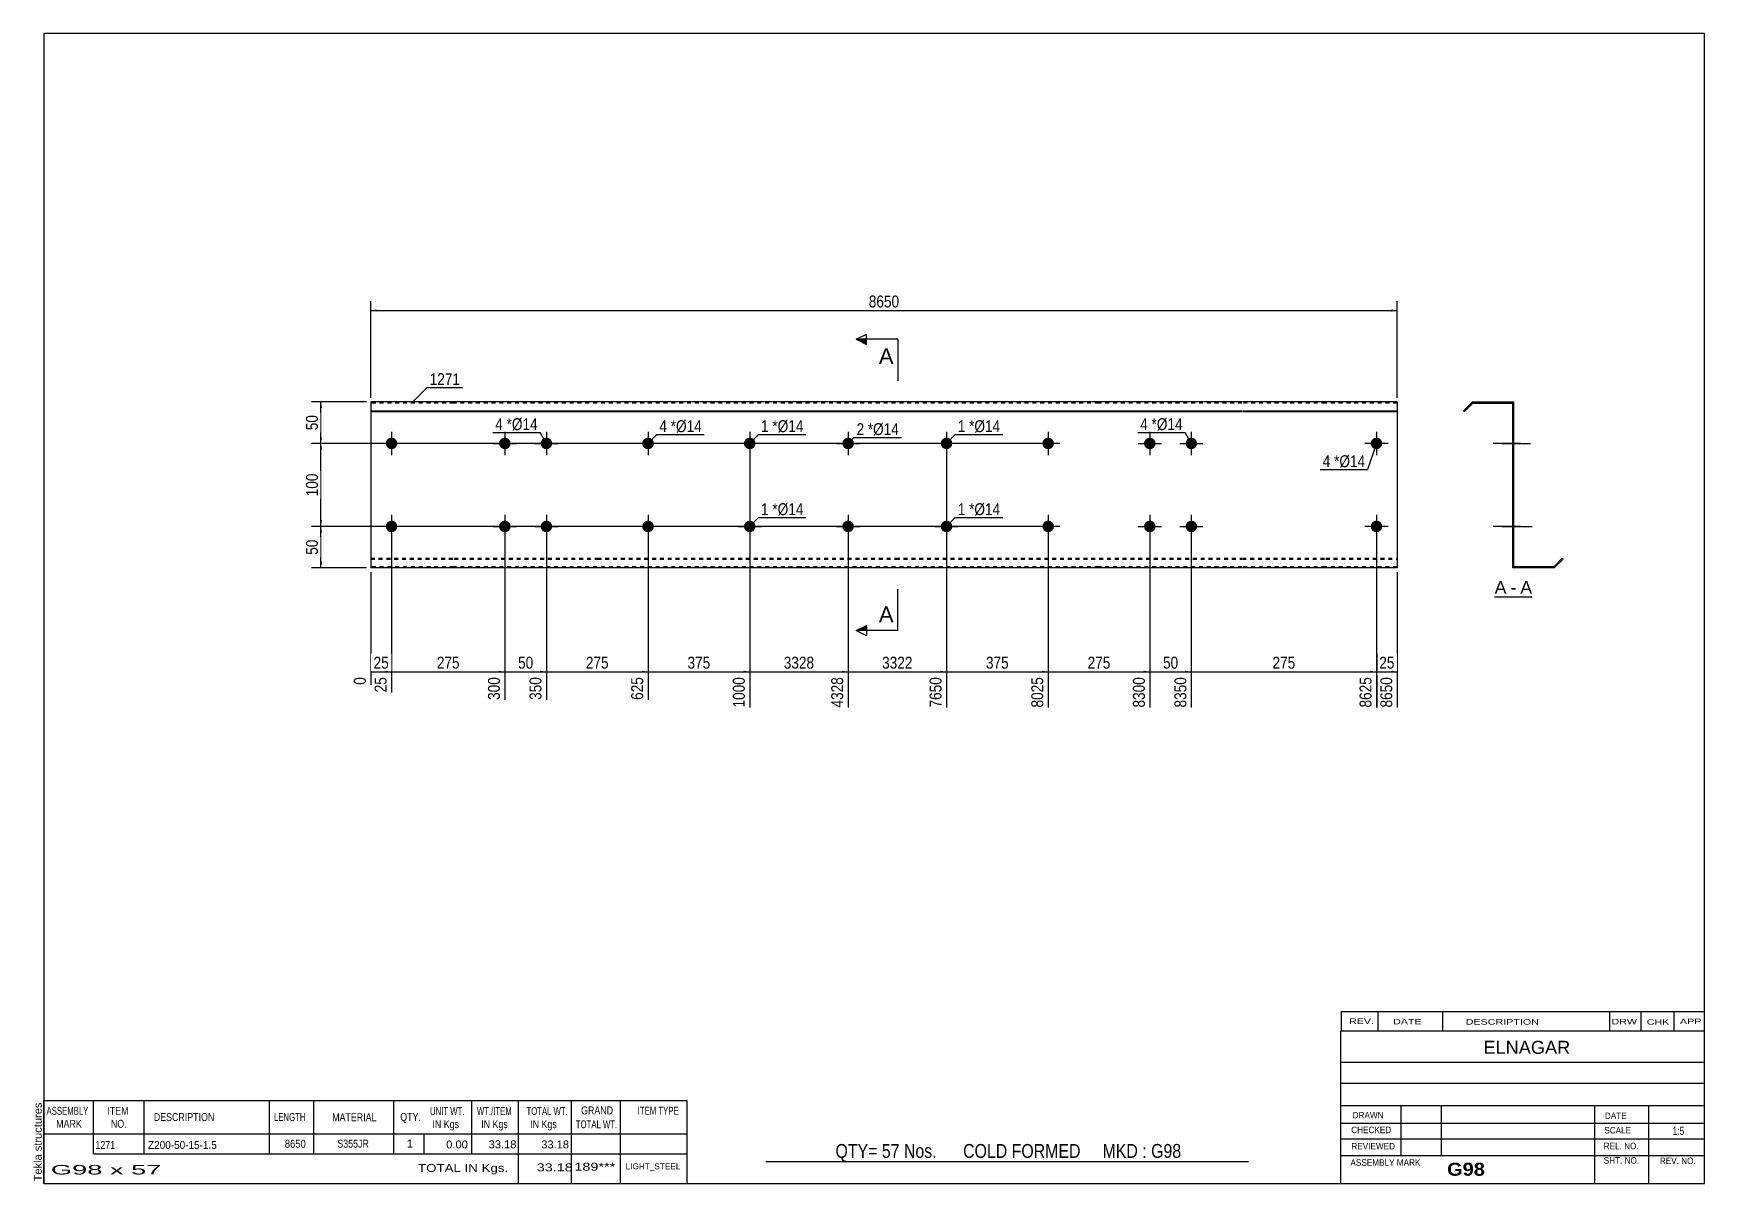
# Model space of a CAD drawing. Header units: millimetres. Extents: x -81 to 321, y -168 to 109.
import ezdxf

# ---------------------------------------------------------------- set-up
doc = ezdxf.new("R2010")
doc.units = ezdxf.units.MM
doc.linetypes.add('DXK_LINE_DOT1', pattern=[1.8814, 0.9407, -0.9407])
doc.styles.add('Arial', font='ARIAL.TTF', dxfattribs={"height": 0.2})
doc.styles.add('Arial Bold', font='ARIALBD.TTF', dxfattribs={"height": 0.2})
doc.styles.add('Arial Narrow', font='ARIALN.TTF', dxfattribs={"height": 0.2})

# ---------------------------------------------------------------- blocks, each defined once
blk = doc.blocks.new('Unknown-629088307-1727')
at = {"color": 5, "linetype": 'Continuous'}
for p, q in [((321.25, 108.75), (-78.75, 108.75)), ((-78.75, 108.75), (-78.75, -168.25)), ((321.25, -168.25), (321.25, 108.75)), ((-78.75, -168.25), (321.25, -168.25))]:
    blk.add_line(p, q, dxfattribs=at)
at = {"color": 174, "linetype": 'Continuous', "style": 'Arial'}
blk.add_text('Tekla structures', height=1.9102, rotation=90, dxfattribs=at).set_placement((-79.25, -167.75))
blk = doc.blocks.new('Unknown-629088307-12 - 1236')
at = {"color": 7, "linetype": 'Continuous'}
blk.add_line((270.68, -26.95), (279.71, -26.95), dxfattribs=at)
at = {"color": 0, "linetype": 'Continuous'}
blk.add_wipeout([(273.52, -26.2), (273.52, -23), (270.68, -23), (270.68, -26.2)], dxfattribs=at)
blk.add_wipeout([(275.9, -26.2), (275.9, -23), (274.48, -23), (274.48, -26.2)], dxfattribs=at)
at = {"color": 96, "linetype": 'Continuous', "style": 'Arial'}
blk.add_text('A', height=3.06, dxfattribs=at).set_placement((270.68, -26.2))
at = {"color": 0, "linetype": 'Continuous'}
blk.add_wipeout([(279.71, -26.2), (279.71, -23), (276.86, -23), (276.86, -26.2)], dxfattribs=at)
at = {"color": 96, "linetype": 'Continuous', "style": 'Arial'}
for s, p in [('A', (276.86, -26.2)), ('-', (274.48, -26.2))]:
    blk.add_text(s, height=3.06, dxfattribs=at).set_placement(p)
blk = doc.blocks.new('Bolt-629088307-1223 - 1203')
at = {"linetype": 'Continuous'}
blk.add_hatch(color=3, dxfattribs=at).paths.add_polyline_path([(92.67, 10, -1), (89.87, 10, -1)])
at = {"color": 3, "linetype": 'Continuous'}
for p, q in [((91.27, 12.8), (91.27, 7.2)), ((94.07, 10), (88.47, 10))]:
    blk.add_line(p, q, dxfattribs=at)
blk = doc.blocks.new('Part-629088307-1218 - 1203')
at = {"color": 2, "linetype": 'Continuous'}
for p, q in [((0, 20), (0, -20)), ((20, 20), (0, 20)), ((0, 17.88), (20, 17.88)), ((0, 17.67), (20, 17.67)), ((54.49, 20), (20.1, 20)), ((20.1, 17.88), (54.49, 17.88)), ((20.1, 17.67), (54.49, 17.67)), ((78.98, 20), (54.59, 20)), ((54.59, 17.88), (78.98, 17.88)), ((54.59, 17.67), (78.98, 17.67)), ((103.46, 20), (79.08, 20)), ((79.08, 17.88), (103.46, 17.88)), ((79.08, 17.67), (103.46, 17.67)), ((126.36, 20), (103.56, 20)), ((103.56, 17.88), (126.36, 17.88)), ((103.56, 17.67), (126.36, 17.67)), ((150.85, 20), (126.46, 20)), ((126.46, 17.88), (150.85, 17.88)), ((126.46, 17.67), (150.85, 17.67)), ((175.34, 20), (150.95, 20)), ((150.95, 17.88), (175.34, 17.88)), ((150.95, 17.67), (175.34, 17.67)), ((209.83, 20), (175.44, 20)), ((175.44, 17.88), (209.83, 17.88)), ((175.44, 17.67), (209.83, 17.67)), ((229.93, 20), (209.93, 20)), ((209.93, 17.88), (229.93, 17.88)), ((209.93, 17.67), (229.93, 17.67)), ((247.22, 20), (230.03, 20)), ((230.03, 17.88), (247.22, 17.88)), ((230.03, 17.67), (247.22, 17.67)), ((247.22, 20), (247.22, -20)), ((20, -20), (0, -20)), ((54.49, -20), (20.1, -20)), ((78.98, -20), (54.59, -20)), ((103.46, -20), (79.08, -20)), ((126.36, -20), (103.56, -20)), ((150.85, -20), (126.46, -20)), ((175.34, -20), (150.95, -20)), ((209.83, -20), (175.44, -20)), ((229.93, -20), (209.93, -20)), ((247.22, -20), (230.03, -20))]:
    blk.add_line(p, q, dxfattribs=at)
at = {"color": 7, "linetype": 'DXK_LINE_DOT1'}
for p, q in [((20, 19.7), (0, 19.7)), ((54.49, 19.7), (20.1, 19.7)), ((78.98, 19.7), (54.59, 19.7)), ((103.46, 19.7), (79.08, 19.7)), ((126.36, 19.7), (103.56, 19.7)), ((150.85, 19.7), (126.46, 19.7)), ((175.34, 19.7), (150.95, 19.7)), ((209.83, 19.7), (175.44, 19.7)), ((229.93, 19.7), (209.93, 19.7)), ((247.22, 19.7), (230.03, 19.7)), ((0, -17.67), (20, -17.67)), ((0, -17.88), (20, -17.88)), ((20, -19.7), (0, -19.7)), ((20.1, -17.67), (54.49, -17.67)), ((20.1, -17.88), (54.49, -17.88)), ((54.49, -19.7), (20.1, -19.7)), ((54.59, -17.67), (78.98, -17.67)), ((54.59, -17.88), (78.98, -17.88)), ((78.98, -19.7), (54.59, -19.7)), ((79.08, -17.67), (103.46, -17.67)), ((79.08, -17.88), (103.46, -17.88)), ((103.46, -19.7), (79.08, -19.7)), ((103.56, -17.67), (126.36, -17.67)), ((103.56, -17.88), (126.36, -17.88)), ((126.36, -19.7), (103.56, -19.7)), ((126.46, -17.67), (150.85, -17.67)), ((126.46, -17.88), (150.85, -17.88)), ((150.85, -19.7), (126.46, -19.7)), ((150.95, -17.67), (175.34, -17.67)), ((150.95, -17.88), (175.34, -17.88)), ((175.34, -19.7), (150.95, -19.7)), ((175.44, -17.67), (209.83, -17.67)), ((175.44, -17.88), (209.83, -17.88)), ((209.83, -19.7), (175.44, -19.7)), ((209.93, -17.67), (229.93, -17.67)), ((209.93, -17.88), (229.93, -17.88)), ((229.93, -19.7), (209.93, -19.7)), ((230.03, -17.67), (247.22, -17.67)), ((230.03, -17.88), (247.22, -17.88)), ((247.22, -19.7), (230.03, -19.7))]:
    blk.add_line(p, q, dxfattribs=at)
blk = doc.blocks.new('Bolt-629088307-1219 - 1203')
at = {"linetype": 'Continuous'}
for points in [[(189.03, 10, -1), (186.23, 10, -1)], [(199.03, 10, -1), (196.23, 10, -1)], [(189.03, -10, -1), (186.23, -10, -1)], [(199.03, -10, -1), (196.23, -10, -1)]]:
    blk.add_hatch(color=3, dxfattribs=at).paths.add_polyline_path(points)
at = {"color": 3, "linetype": 'Continuous'}
for p, q in [((187.63, 12.8), (187.63, 7.2)), ((197.63, 12.8), (197.63, 7.2)), ((184.83, 10), (190.43, 10)), ((194.83, 10), (200.43, 10)), ((187.63, -7.2), (187.63, -12.8)), ((197.63, -7.2), (197.63, -12.8)), ((184.83, -10), (190.43, -10)), ((194.83, -10), (200.43, -10))]:
    blk.add_line(p, q, dxfattribs=at)
blk = doc.blocks.new('Bolt-629088307-1220 - 1203')
at = {"linetype": 'Continuous'}
for points in [[(164.55, -10, -1), (161.75, -10, -1)], [(243.62, -10, -1), (240.82, -10, -1)]]:
    blk.add_hatch(color=3, dxfattribs=at).paths.add_polyline_path(points)
at = {"color": 3, "linetype": 'Continuous'}
for p, q in [((163.15, -7.2), (163.15, -12.8)), ((242.22, -7.2), (242.22, -12.8)), ((165.95, -10), (160.35, -10)), ((245.02, -10), (239.42, -10))]:
    blk.add_line(p, q, dxfattribs=at)
blk = doc.blocks.new('Bolt-629088307-1221 - 1203')
at = {"linetype": 'Continuous'}
blk.add_hatch(color=3, dxfattribs=at).paths.add_polyline_path([(140.06, -10, -1), (137.26, -10, -1)])
at = {"color": 3, "linetype": 'Continuous'}
for p, q in [((138.66, -7.2), (138.66, -12.8)), ((135.86, -10), (141.46, -10))]:
    blk.add_line(p, q, dxfattribs=at)
blk = doc.blocks.new('Bolt-629088307-1222 - 1203')
at = {"linetype": 'Continuous'}
blk.add_hatch(color=3, dxfattribs=at).paths.add_polyline_path([(140.06, 10, -1), (137.26, 10, -1)])
at = {"color": 3, "linetype": 'Continuous'}
for p, q in [((138.66, 12.8), (138.66, 7.2)), ((141.46, 10), (135.86, 10))]:
    blk.add_line(p, q, dxfattribs=at)
blk = doc.blocks.new('Bolt-629088307-1224 - 1203')
at = {"linetype": 'Continuous'}
for points in [[(33.69, 10, -1), (30.89, 10, -1)], [(43.69, 10, -1), (40.89, 10, -1)], [(33.69, -10, -1), (30.89, -10, -1)], [(43.69, -10, -1), (40.89, -10, -1)]]:
    blk.add_hatch(color=3, dxfattribs=at).paths.add_polyline_path(points)
at = {"color": 3, "linetype": 'Continuous'}
for p, q in [((32.29, 12.8), (32.29, 7.2)), ((42.29, 12.8), (42.29, 7.2)), ((29.49, 10), (35.09, 10)), ((39.49, 10), (45.09, 10)), ((32.29, -7.2), (32.29, -12.8)), ((42.29, -7.2), (42.29, -12.8)), ((29.49, -10), (35.09, -10)), ((39.49, -10), (45.09, -10))]:
    blk.add_line(p, q, dxfattribs=at)
blk = doc.blocks.new('Bolt-629088307-1225 - 1203')
at = {"linetype": 'Continuous'}
blk.add_hatch(color=3, dxfattribs=at).paths.add_polyline_path([(92.67, -10, -1), (89.87, -10, -1)])
at = {"color": 3, "linetype": 'Continuous'}
for p, q in [((91.27, -7.2), (91.27, -12.8)), ((88.47, -10), (94.07, -10))]:
    blk.add_line(p, q, dxfattribs=at)
blk = doc.blocks.new('Bolt-629088307-1226 - 1203')
at = {"linetype": 'Continuous'}
for points in [[(6.4, -10, -1), (3.6, -10, -1)], [(68.18, -10, -1), (65.38, -10, -1)]]:
    blk.add_hatch(color=3, dxfattribs=at).paths.add_polyline_path(points)
at = {"color": 3, "linetype": 'Continuous'}
for p, q in [((5, -7.2), (5, -12.8)), ((66.78, -7.2), (66.78, -12.8)), ((7.8, -10), (2.2, -10)), ((69.58, -10), (63.98, -10))]:
    blk.add_line(p, q, dxfattribs=at)
blk = doc.blocks.new('Bolt-629088307-1227 - 1203')
at = {"linetype": 'Continuous'}
for points in [[(116.36, 10, -1), (113.56, 10, -1)], [(116.36, -10, -1), (113.56, -10, -1)]]:
    blk.add_hatch(color=3, dxfattribs=at).paths.add_polyline_path(points)
at = {"color": 3, "linetype": 'Continuous'}
for p, q in [((114.96, 12.8), (114.96, 7.2)), ((112.16, 10), (117.76, 10)), ((114.96, -7.2), (114.96, -12.8)), ((112.16, -10), (117.76, -10))]:
    blk.add_line(p, q, dxfattribs=at)
blk = doc.blocks.new('Bolt-629088307-1228 - 1203')
at = {"linetype": 'Continuous'}
for points in [[(164.55, 10, -1), (161.75, 10, -1)], [(243.62, 10, -1), (240.82, 10, -1)]]:
    blk.add_hatch(color=3, dxfattribs=at).paths.add_polyline_path(points)
at = {"color": 3, "linetype": 'Continuous'}
for p, q in [((163.15, 12.8), (163.15, 7.2)), ((242.22, 12.8), (242.22, 7.2)), ((165.95, 10), (160.35, 10)), ((245.02, 10), (239.42, 10))]:
    blk.add_line(p, q, dxfattribs=at)
blk = doc.blocks.new('Bolt-629088307-1229 - 1203')
at = {"linetype": 'Continuous'}
for points in [[(6.4, 10, -1), (3.6, 10, -1)], [(68.18, 10, -1), (65.38, 10, -1)]]:
    blk.add_hatch(color=3, dxfattribs=at).paths.add_polyline_path(points)
at = {"color": 3, "linetype": 'Continuous'}
for p, q in [((5, 12.8), (5, 7.2)), ((66.78, 12.8), (66.78, 7.2)), ((7.8, 10), (2.2, 10)), ((69.58, 10), (63.98, 10))]:
    blk.add_line(p, q, dxfattribs=at)
blk = doc.blocks.new('Bolt-629088307-1240 - 1236')
at = {"linetype": 'Continuous'}
blk.add_hatch(color=3, dxfattribs=at).paths.add_polyline_path([(275.34, -11.4), (275.34, -8.6), (275.04, -8.6), (275.04, -11.4)])
blk.add_hatch(color=3, dxfattribs=at).paths.add_polyline_path([(275.34, -11.4), (275.34, -8.6), (275.04, -8.6), (275.04, -11.4)])
at = {"color": 3, "linetype": 'Continuous'}
for p, q in [((276.94, -10), (270.34, -10)), ((276.94, -10), (270.34, -10)), ((275.34, -8.6), (275.04, -8.6)), ((275.34, -8.6), (275.04, -8.6)), ((275.34, -11.4), (275.04, -11.4)), ((275.34, -11.4), (275.04, -11.4))]:
    blk.add_line(p, q, dxfattribs=at)
blk = doc.blocks.new('Part-629088307-1238 - 1236')
at = {"color": 2, "linetype": 'Continuous'}
for p, q in [((265.34, 20), (263.22, 17.88)), ((263.22, 17.88), (263.43, 17.67)), ((263.43, 17.67), (265.47, 19.7)), ((265.34, 20), (275.34, 20)), ((265.47, 19.7), (275.04, 19.7)), ((275.04, -20), (275.04, 19.7)), ((275.34, -19.7), (275.34, 20)), ((285.04, -20), (275.04, -20)), ((284.92, -19.7), (275.34, -19.7)), ((284.92, -19.7), (286.95, -17.67)), ((287.16, -17.88), (285.04, -20)), ((286.95, -17.67), (287.16, -17.88))]:
    blk.add_line(p, q, dxfattribs=at)
blk = doc.blocks.new('Bolt-629088307-1239 - 1236')
at = {"linetype": 'Continuous'}
for points in [[(275.34, 8.6), (275.34, 11.4), (275.04, 11.4), (275.04, 8.6)], [(275.34, 8.6), (275.34, 11.4), (275.04, 11.4), (275.04, 8.6)], [(275.34, -11.4), (275.34, -8.6), (275.04, -8.6), (275.04, -11.4)], [(275.34, -11.4), (275.34, -8.6), (275.04, -8.6), (275.04, -11.4)]]:
    blk.add_hatch(color=3, dxfattribs=at).paths.add_polyline_path(points)
at = {"color": 3, "linetype": 'Continuous'}
for p, q in [((272.44, 10), (279.04, 10)), ((272.44, 10), (279.04, 10)), ((275.04, 11.4), (275.34, 11.4)), ((275.04, 11.4), (275.34, 11.4)), ((275.04, 8.6), (275.34, 8.6)), ((275.04, 8.6), (275.34, 8.6)), ((272.44, -10), (279.04, -10)), ((272.44, -10), (279.04, -10)), ((275.04, -8.6), (275.34, -8.6)), ((275.04, -8.6), (275.34, -8.6)), ((275.04, -11.4), (275.34, -11.4)), ((275.04, -11.4), (275.34, -11.4))]:
    blk.add_line(p, q, dxfattribs=at)
blk = doc.blocks.new('Bolt-629088307-1241 - 1236')
at = {"linetype": 'Continuous'}
blk.add_hatch(color=3, dxfattribs=at).paths.add_polyline_path([(275.34, -11.4), (275.34, -8.6), (275.04, -8.6), (275.04, -11.4)])
at = {"color": 3, "linetype": 'Continuous'}
for p, q in [((273.14, -10), (279.74, -10)), ((275.04, -8.6), (275.34, -8.6)), ((275.04, -11.4), (275.34, -11.4))]:
    blk.add_line(p, q, dxfattribs=at)
blk = doc.blocks.new('Bolt-629088307-1242 - 1236')
at = {"linetype": 'Continuous'}
blk.add_hatch(color=3, dxfattribs=at).paths.add_polyline_path([(275.34, 8.6), (275.34, 11.4), (275.04, 11.4), (275.04, 8.6)])
at = {"color": 3, "linetype": 'Continuous'}
for p, q in [((276.94, 10), (270.34, 10)), ((275.34, 11.4), (275.04, 11.4)), ((275.34, 8.6), (275.04, 8.6))]:
    blk.add_line(p, q, dxfattribs=at)
blk = doc.blocks.new('Bolt-629088307-1243 - 1236')
at = {"linetype": 'Continuous'}
blk.add_hatch(color=3, dxfattribs=at).paths.add_polyline_path([(275.34, 8.6), (275.34, 11.4), (275.04, 11.4), (275.04, 8.6)])
at = {"color": 3, "linetype": 'Continuous'}
for p, q in [((276.94, 10), (270.34, 10)), ((275.34, 11.4), (275.04, 11.4)), ((275.34, 8.6), (275.04, 8.6))]:
    blk.add_line(p, q, dxfattribs=at)
blk = doc.blocks.new('Bolt-629088307-1244 - 1236')
at = {"linetype": 'Continuous'}
for points in [[(275.34, 8.6), (275.34, 11.4), (275.04, 11.4), (275.04, 8.6)], [(275.34, 8.6), (275.34, 11.4), (275.04, 11.4), (275.04, 8.6)], [(275.34, -11.4), (275.34, -8.6), (275.04, -8.6), (275.04, -11.4)], [(275.34, -11.4), (275.34, -8.6), (275.04, -8.6), (275.04, -11.4)]]:
    blk.add_hatch(color=3, dxfattribs=at).paths.add_polyline_path(points)
at = {"color": 3, "linetype": 'Continuous'}
for p, q in [((272.44, 10), (279.04, 10)), ((272.44, 10), (279.04, 10)), ((275.04, 11.4), (275.34, 11.4)), ((275.04, 11.4), (275.34, 11.4)), ((275.04, 8.6), (275.34, 8.6)), ((275.04, 8.6), (275.34, 8.6)), ((272.44, -10), (279.04, -10)), ((272.44, -10), (279.04, -10)), ((275.04, -8.6), (275.34, -8.6)), ((275.04, -8.6), (275.34, -8.6)), ((275.04, -11.4), (275.34, -11.4)), ((275.04, -11.4), (275.34, -11.4))]:
    blk.add_line(p, q, dxfattribs=at)
blk = doc.blocks.new('Bolt-629088307-1245 - 1236')
at = {"linetype": 'Continuous'}
blk.add_hatch(color=3, dxfattribs=at).paths.add_polyline_path([(275.34, -11.4), (275.34, -8.6), (275.04, -8.6), (275.04, -11.4)])
at = {"color": 3, "linetype": 'Continuous'}
for p, q in [((273.14, -10), (279.74, -10)), ((275.04, -8.6), (275.34, -8.6)), ((275.04, -11.4), (275.34, -11.4))]:
    blk.add_line(p, q, dxfattribs=at)
blk = doc.blocks.new('Bolt-629088307-1246 - 1236')
at = {"linetype": 'Continuous'}
blk.add_hatch(color=3, dxfattribs=at).paths.add_polyline_path([(275.34, -11.4), (275.34, -8.6), (275.04, -8.6), (275.04, -11.4)])
blk.add_hatch(color=3, dxfattribs=at).paths.add_polyline_path([(275.34, -11.4), (275.34, -8.6), (275.04, -8.6), (275.04, -11.4)])
at = {"color": 3, "linetype": 'Continuous'}
for p, q in [((276.94, -10), (270.34, -10)), ((276.94, -10), (270.34, -10)), ((275.34, -8.6), (275.04, -8.6)), ((275.34, -8.6), (275.04, -8.6)), ((275.34, -11.4), (275.04, -11.4)), ((275.34, -11.4), (275.04, -11.4))]:
    blk.add_line(p, q, dxfattribs=at)
blk = doc.blocks.new('Bolt-629088307-1247 - 1236')
at = {"linetype": 'Continuous'}
for points in [[(275.34, 8.6), (275.34, 11.4), (275.04, 11.4), (275.04, 8.6)], [(275.34, -11.4), (275.34, -8.6), (275.04, -8.6), (275.04, -11.4)]]:
    blk.add_hatch(color=3, dxfattribs=at).paths.add_polyline_path(points)
at = {"color": 3, "linetype": 'Continuous'}
for p, q in [((275.04, 11.4), (275.34, 11.4)), ((275.04, 10), (279.34, 10)), ((275.04, 8.6), (275.34, 8.6)), ((275.04, -8.6), (275.34, -8.6)), ((275.04, -10), (279.34, -10)), ((275.04, -11.4), (275.34, -11.4))]:
    blk.add_line(p, q, dxfattribs=at)
blk = doc.blocks.new('Bolt-629088307-1248 - 1236')
at = {"linetype": 'Continuous'}
blk.add_hatch(color=3, dxfattribs=at).paths.add_polyline_path([(275.34, 8.6), (275.34, 11.4), (275.04, 11.4), (275.04, 8.6)])
blk.add_hatch(color=3, dxfattribs=at).paths.add_polyline_path([(275.34, 8.6), (275.34, 11.4), (275.04, 11.4), (275.04, 8.6)])
at = {"color": 3, "linetype": 'Continuous'}
for p, q in [((276.94, 10), (270.34, 10)), ((276.94, 10), (270.34, 10)), ((275.34, 11.4), (275.04, 11.4)), ((275.34, 11.4), (275.04, 11.4)), ((275.34, 8.6), (275.04, 8.6)), ((275.34, 8.6), (275.04, 8.6))]:
    blk.add_line(p, q, dxfattribs=at)
blk = doc.blocks.new('Bolt-629088307-1249 - 1236')
at = {"linetype": 'Continuous'}
blk.add_hatch(color=3, dxfattribs=at).paths.add_polyline_path([(275.34, 8.6), (275.34, 11.4), (275.04, 11.4), (275.04, 8.6)])
blk.add_hatch(color=3, dxfattribs=at).paths.add_polyline_path([(275.34, 8.6), (275.34, 11.4), (275.04, 11.4), (275.04, 8.6)])
at = {"color": 3, "linetype": 'Continuous'}
for p, q in [((276.94, 10), (270.34, 10)), ((276.94, 10), (270.34, 10)), ((275.34, 11.4), (275.04, 11.4)), ((275.34, 11.4), (275.04, 11.4)), ((275.34, 8.6), (275.04, 8.6)), ((275.34, 8.6), (275.04, 8.6))]:
    blk.add_line(p, q, dxfattribs=at)
blk = doc.blocks.new('StraightDimension-629088307-1328 - 1203')
at = {"linetype": 'Continuous'}
for points in [[(-12.25, -11.5), (-12, -10), (-11.75, -11.5)], [(-11.75, -18.5), (-12, -20), (-12.25, -18.5)]]:
    blk.add_hatch(color=7, dxfattribs=at).paths.add_polyline_path(points)
at = {"color": 7, "linetype": 'Continuous'}
for p, q in [((162.15, -10), (-14.25, -10)), ((-12, -20), (-12, -10)), ((-1, -20), (-14.25, -20))]:
    blk.add_line(p, q, dxfattribs=at)
at = {"color": 0}
blk.add_wipeout([(-12.15, -12.57), (-16.35, -12.57), (-16.35, -17.43), (-12.15, -17.43)], dxfattribs=at)
at = {"color": 3, "style": 'Arial Narrow'}
blk.add_text('50', height=2.863, rotation=90.0002, dxfattribs=at).set_placement((-12.75, -16.83))
blk = doc.blocks.new('StraightDimension-629088307-1265 - 1203')
at = {"linetype": 'Continuous'}
blk.add_hatch(color=7, dxfattribs=at).paths.add_polyline_path([(245.72, -44.75), (247.22, -45), (245.72, -45.25)])
at = {"color": 7, "linetype": 'Continuous'}
for p, q in [((242.22, -11), (242.22, -53.61)), ((247.22, -21), (247.22, -53.61)), ((242.22, -45), (247.22, -45))]:
    blk.add_line(p, q, dxfattribs=at)
at = {"color": 0}
blk.add_wipeout([(247.15, -44.85), (247.15, -40.65), (242.29, -40.65), (242.29, -44.85)], dxfattribs=at)
at = {"color": 0, "linetype": 'Continuous'}
blk.add_wipeout([(246.62, -45.7), (242.42, -45.7), (242.42, -54.21), (246.62, -54.21)], dxfattribs=at)
at = {"color": 3, "style": 'Arial Narrow'}
blk.add_text('25', height=2.863, dxfattribs=at).set_placement((242.89, -44.25))
at = {"color": 3, "linetype": 'Continuous', "style": 'Arial Narrow'}
blk.add_text('8650', height=2.863, rotation=90.0002, dxfattribs=at).set_placement((246.02, -53.61))
blk = doc.blocks.new('StraightDimension-629088307-1266 - 1203')
at = {"linetype": 'Continuous'}
blk.add_hatch(color=7, dxfattribs=at).paths.add_polyline_path([(240.72, -44.75), (242.22, -45), (240.72, -45.25)])
at = {"color": 7, "linetype": 'Continuous'}
for p, q in [((197.63, -11), (197.63, -53.61)), ((242.22, -11), (242.22, -53.61)), ((197.63, -45), (242.22, -45))]:
    blk.add_line(p, q, dxfattribs=at)
at = {"color": 0}
blk.add_wipeout([(223.27, -44.85), (223.27, -40.65), (216.58, -40.65), (216.58, -44.85)], dxfattribs=at)
at = {"color": 0, "linetype": 'Continuous'}
blk.add_wipeout([(241.62, -45.7), (237.42, -45.7), (237.42, -54.21), (241.62, -54.21)], dxfattribs=at)
at = {"color": 3, "style": 'Arial Narrow'}
blk.add_text('275', height=2.863, dxfattribs=at).set_placement((217.18, -44.25))
at = {"color": 3, "linetype": 'Continuous', "style": 'Arial Narrow'}
blk.add_text('8625', height=2.863, rotation=90.0002, dxfattribs=at).set_placement((241.02, -53.61))
blk = doc.blocks.new('StraightDimension-629088307-1267 - 1203')
at = {"linetype": 'Continuous'}
blk.add_hatch(color=7, dxfattribs=at).paths.add_polyline_path([(196.13, -44.75), (197.63, -45), (196.13, -45.25)])
at = {"color": 7, "linetype": 'Continuous'}
for p, q in [((187.63, -11), (187.63, -53.61)), ((197.63, -11), (197.63, -53.61)), ((187.63, -45), (197.63, -45))]:
    blk.add_line(p, q, dxfattribs=at)
at = {"color": 0}
blk.add_wipeout([(195.06, -44.85), (195.06, -40.65), (190.21, -40.65), (190.21, -44.85)], dxfattribs=at)
at = {"color": 0, "linetype": 'Continuous'}
blk.add_wipeout([(197.03, -45.7), (192.83, -45.7), (192.83, -54.21), (197.03, -54.21)], dxfattribs=at)
at = {"color": 3, "style": 'Arial Narrow'}
blk.add_text('50', height=2.863, dxfattribs=at).set_placement((190.81, -44.25))
at = {"color": 3, "linetype": 'Continuous', "style": 'Arial Narrow'}
blk.add_text('8350', height=2.863, rotation=90.0002, dxfattribs=at).set_placement((196.43, -53.61))
blk = doc.blocks.new('StraightDimension-629088307-1268 - 1203')
at = {"linetype": 'Continuous'}
blk.add_hatch(color=7, dxfattribs=at).paths.add_polyline_path([(186.13, -44.75), (187.63, -45), (186.13, -45.25)])
at = {"color": 7, "linetype": 'Continuous'}
for p, q in [((163.15, -11), (163.15, -53.61)), ((187.63, -11), (187.63, -53.61)), ((163.15, -45), (187.63, -45))]:
    blk.add_line(p, q, dxfattribs=at)
at = {"color": 0}
blk.add_wipeout([(178.73, -44.85), (178.73, -40.65), (172.05, -40.65), (172.05, -44.85)], dxfattribs=at)
at = {"color": 0, "linetype": 'Continuous'}
blk.add_wipeout([(187.03, -45.7), (182.83, -45.7), (182.83, -54.21), (187.03, -54.21)], dxfattribs=at)
at = {"color": 3, "style": 'Arial Narrow'}
blk.add_text('275', height=2.863, dxfattribs=at).set_placement((172.65, -44.25))
at = {"color": 3, "linetype": 'Continuous', "style": 'Arial Narrow'}
blk.add_text('8300', height=2.863, rotation=90.0002, dxfattribs=at).set_placement((186.43, -53.61))
blk = doc.blocks.new('StraightDimension-629088307-1326 - 1203')
at = {"linetype": 'Continuous'}
for points in [[(-12.25, 18.5), (-12, 20), (-11.75, 18.5)], [(-11.75, 11.5), (-12, 10), (-12.25, 11.5)]]:
    blk.add_hatch(color=7, dxfattribs=at).paths.add_polyline_path(points)
at = {"color": 7, "linetype": 'Continuous'}
for p, q in [((-1, 20), (-14.25, 20)), ((-12, 10), (-12, 20)), ((162.15, 10), (-14.25, 10))]:
    blk.add_line(p, q, dxfattribs=at)
at = {"color": 0}
blk.add_wipeout([(-12.15, 17.43), (-16.35, 17.43), (-16.35, 12.57), (-12.15, 12.57)], dxfattribs=at)
at = {"color": 3, "style": 'Arial Narrow'}
blk.add_text('50', height=2.863, rotation=90.0002, dxfattribs=at).set_placement((-12.75, 13.17))
blk = doc.blocks.new('StraightDimension-629088307-1269 - 1203')
at = {"linetype": 'Continuous'}
blk.add_hatch(color=7, dxfattribs=at).paths.add_polyline_path([(161.65, -44.75), (163.15, -45), (161.65, -45.25)])
at = {"color": 7, "linetype": 'Continuous'}
for p, q in [((138.66, 9), (138.66, -53.61)), ((163.15, -11), (163.15, -53.61)), ((138.66, -45), (163.15, -45))]:
    blk.add_line(p, q, dxfattribs=at)
at = {"color": 0}
blk.add_wipeout([(154.24, -44.85), (154.24, -40.65), (147.56, -40.65), (147.56, -44.85)], dxfattribs=at)
at = {"color": 0, "linetype": 'Continuous'}
blk.add_wipeout([(162.55, -45.7), (158.35, -45.7), (158.35, -54.21), (162.55, -54.21)], dxfattribs=at)
at = {"color": 3, "style": 'Arial Narrow'}
blk.add_text('375', height=2.863, dxfattribs=at).set_placement((148.16, -44.25))
at = {"color": 3, "linetype": 'Continuous', "style": 'Arial Narrow'}
blk.add_text('8025', height=2.863, rotation=90.0002, dxfattribs=at).set_placement((161.95, -53.61))
blk = doc.blocks.new('StraightDimension-629088307-1270 - 1203')
at = {"linetype": 'Continuous'}
blk.add_hatch(color=7, dxfattribs=at).paths.add_polyline_path([(137.16, -44.75), (138.66, -45), (137.16, -45.25)])
at = {"color": 7, "linetype": 'Continuous'}
for p, q in [((138.66, 9), (138.66, -53.61)), ((114.96, -11), (114.96, -53.61)), ((114.96, -45), (138.66, -45))]:
    blk.add_line(p, q, dxfattribs=at)
at = {"color": 0}
blk.add_wipeout([(131.07, -44.85), (131.07, -40.65), (122.55, -40.65), (122.55, -44.85)], dxfattribs=at)
at = {"color": 0, "linetype": 'Continuous'}
blk.add_wipeout([(138.06, -45.7), (133.86, -45.7), (133.86, -54.21), (138.06, -54.21)], dxfattribs=at)
at = {"color": 3, "style": 'Arial Narrow'}
blk.add_text('3322', height=2.863, dxfattribs=at).set_placement((123.15, -44.25))
at = {"color": 3, "linetype": 'Continuous', "style": 'Arial Narrow'}
blk.add_text('7650', height=2.863, rotation=90.0002, dxfattribs=at).set_placement((137.46, -53.61))
blk = doc.blocks.new('StraightDimension-629088307-1271 - 1203')
at = {"linetype": 'Continuous'}
blk.add_hatch(color=7, dxfattribs=at).paths.add_polyline_path([(113.46, -44.75), (114.96, -45), (113.46, -45.25)])
at = {"color": 7, "linetype": 'Continuous'}
for p, q in [((91.27, 9), (91.27, -53.61)), ((114.96, -11), (114.96, -53.61)), ((91.27, -45), (114.96, -45))]:
    blk.add_line(p, q, dxfattribs=at)
at = {"color": 0}
blk.add_wipeout([(107.37, -44.85), (107.37, -40.65), (98.86, -40.65), (98.86, -44.85)], dxfattribs=at)
at = {"color": 0, "linetype": 'Continuous'}
blk.add_wipeout([(114.36, -45.7), (110.16, -45.7), (110.16, -54.21), (114.36, -54.21)], dxfattribs=at)
at = {"color": 3, "style": 'Arial Narrow'}
blk.add_text('3328', height=2.863, dxfattribs=at).set_placement((99.46, -44.25))
at = {"color": 3, "linetype": 'Continuous', "style": 'Arial Narrow'}
blk.add_text('4328', height=2.863, rotation=90.0002, dxfattribs=at).set_placement((113.76, -53.61))
blk = doc.blocks.new('StraightDimension-629088307-1272 - 1203')
at = {"linetype": 'Continuous'}
blk.add_hatch(color=7, dxfattribs=at).paths.add_polyline_path([(89.77, -44.75), (91.27, -45), (89.77, -45.25)])
at = {"color": 7, "linetype": 'Continuous'}
for p, q in [((91.27, 9), (91.27, -53.61)), ((66.78, -11), (66.78, -51.78)), ((66.78, -45), (91.27, -45))]:
    blk.add_line(p, q, dxfattribs=at)
at = {"color": 0}
blk.add_wipeout([(82.37, -44.85), (82.37, -40.65), (75.68, -40.65), (75.68, -44.85)], dxfattribs=at)
at = {"color": 0, "linetype": 'Continuous'}
blk.add_wipeout([(90.67, -45.7), (86.47, -45.7), (86.47, -54.21), (90.67, -54.21)], dxfattribs=at)
at = {"color": 3, "style": 'Arial Narrow'}
blk.add_text('375', height=2.863, dxfattribs=at).set_placement((76.28, -44.25))
at = {"color": 3, "linetype": 'Continuous', "style": 'Arial Narrow'}
blk.add_text('1000', height=2.863, rotation=90.0002, dxfattribs=at).set_placement((90.07, -53.61))
blk = doc.blocks.new('StraightDimension-629088307-1273 - 1203')
at = {"linetype": 'Continuous'}
blk.add_hatch(color=7, dxfattribs=at).paths.add_polyline_path([(65.28, -44.75), (66.78, -45), (65.28, -45.25)])
at = {"color": 7, "linetype": 'Continuous'}
for p, q in [((42.29, -11), (42.29, -51.78)), ((66.78, -11), (66.78, -51.78)), ((42.29, -45), (66.78, -45))]:
    blk.add_line(p, q, dxfattribs=at)
at = {"color": 0}
blk.add_wipeout([(57.88, -44.85), (57.88, -40.65), (51.2, -40.65), (51.2, -44.85)], dxfattribs=at)
at = {"color": 0, "linetype": 'Continuous'}
blk.add_wipeout([(66.18, -45.7), (61.98, -45.7), (61.98, -52.38), (66.18, -52.38)], dxfattribs=at)
at = {"color": 3, "style": 'Arial Narrow'}
blk.add_text('275', height=2.863, dxfattribs=at).set_placement((51.8, -44.25))
at = {"color": 3, "linetype": 'Continuous', "style": 'Arial Narrow'}
blk.add_text('625', height=2.863, rotation=90.0002, dxfattribs=at).set_placement((65.58, -51.78))
blk = doc.blocks.new('StraightDimension-629088307-1274 - 1203')
at = {"linetype": 'Continuous'}
blk.add_hatch(color=7, dxfattribs=at).paths.add_polyline_path([(40.79, -44.75), (42.29, -45), (40.79, -45.25)])
at = {"color": 7, "linetype": 'Continuous'}
for p, q in [((32.29, -11), (32.29, -51.78)), ((42.29, -11), (42.29, -51.78)), ((32.29, -45), (42.29, -45))]:
    blk.add_line(p, q, dxfattribs=at)
at = {"color": 0}
blk.add_wipeout([(39.72, -44.85), (39.72, -40.65), (34.87, -40.65), (34.87, -44.85)], dxfattribs=at)
at = {"color": 0, "linetype": 'Continuous'}
blk.add_wipeout([(41.69, -45.7), (37.49, -45.7), (37.49, -52.38), (41.69, -52.38)], dxfattribs=at)
at = {"color": 3, "style": 'Arial Narrow'}
blk.add_text('50', height=2.863, dxfattribs=at).set_placement((35.47, -44.25))
at = {"color": 3, "linetype": 'Continuous', "style": 'Arial Narrow'}
blk.add_text('350', height=2.863, rotation=90.0002, dxfattribs=at).set_placement((41.09, -51.78))
blk = doc.blocks.new('StraightDimension-629088307-1275 - 1203')
at = {"linetype": 'Continuous'}
blk.add_hatch(color=7, dxfattribs=at).paths.add_polyline_path([(30.79, -44.75), (32.29, -45), (30.79, -45.25)])
at = {"color": 7, "linetype": 'Continuous'}
for p, q in [((5, -11), (5, -49.96)), ((32.29, -11), (32.29, -51.78)), ((5, -45), (32.29, -45))]:
    blk.add_line(p, q, dxfattribs=at)
at = {"color": 0}
blk.add_wipeout([(21.99, -44.85), (21.99, -40.65), (15.3, -40.65), (15.3, -44.85)], dxfattribs=at)
at = {"color": 0, "linetype": 'Continuous'}
blk.add_wipeout([(31.69, -45.7), (27.49, -45.7), (27.49, -52.38), (31.69, -52.38)], dxfattribs=at)
at = {"color": 3, "style": 'Arial Narrow'}
blk.add_text('275', height=2.863, dxfattribs=at).set_placement((15.9, -44.25))
at = {"color": 3, "linetype": 'Continuous', "style": 'Arial Narrow'}
blk.add_text('300', height=2.863, rotation=90.0002, dxfattribs=at).set_placement((31.09, -51.78))
blk = doc.blocks.new('StraightDimension-629088307-1276 - 1203')
at = {"linetype": 'Continuous'}
blk.add_hatch(color=7, dxfattribs=at).paths.add_polyline_path([(3.5, -44.75), (5, -45), (3.5, -45.25)])
at = {"color": 7, "linetype": 'Continuous'}
for p, q in [((5, -11), (5, -49.96)), ((0, -21), (0, -48.13)), ((0, -45), (5, -45))]:
    blk.add_line(p, q, dxfattribs=at)
at = {"color": 0}
blk.add_wipeout([(4.93, -44.85), (4.93, -40.65), (0.07, -40.65), (0.07, -44.85)], dxfattribs=at)
at = {"color": 0, "linetype": 'Continuous'}
blk.add_wipeout([(4.4, -45.7), (0.2, -45.7), (0.2, -50.56), (4.4, -50.56)], dxfattribs=at)
blk.add_wipeout([(-0.6, -45.7), (-4.8, -45.7), (-4.8, -48.73), (-0.6, -48.73)], dxfattribs=at)
at = {"color": 3, "style": 'Arial Narrow'}
blk.add_text('25', height=2.863, dxfattribs=at).set_placement((0.67, -44.25))
at = {"color": 3, "linetype": 'Continuous', "style": 'Arial Narrow'}
for s, height, p in [('0', 2.86, (-1.2, -48.13)), ('25', 2.863, (3.8, -49.96))]:
    blk.add_text(s, height=height, rotation=90.0002, dxfattribs=at).set_placement(p)
blk = doc.blocks.new('StraightDimension-629088307-1327 - 1203')
at = {"linetype": 'Continuous'}
for points in [[(-12.25, 8.5), (-12, 10), (-11.75, 8.5)], [(-11.75, -8.5), (-12, -10), (-12.25, -8.5)]]:
    blk.add_hatch(color=7, dxfattribs=at).paths.add_polyline_path(points)
at = {"color": 7, "linetype": 'Continuous'}
for p, q in [((162.15, 10), (-14.25, 10)), ((-12, -10), (-12, 10)), ((162.15, -10), (-14.25, -10))]:
    blk.add_line(p, q, dxfattribs=at)
at = {"color": 0}
blk.add_wipeout([(-12.15, 3.34), (-16.35, 3.34), (-16.35, -3.34), (-12.15, -3.34)], dxfattribs=at)
at = {"color": 3, "style": 'Arial Narrow'}
blk.add_text('100', height=2.863, rotation=90.0002, dxfattribs=at).set_placement((-12.75, -2.74))
blk = doc.blocks.new('StraightDimension-629088307-1354 - 1203')
at = {"linetype": 'Continuous'}
for points in [[(1.5, 41.75), (0, 42), (1.5, 42.25)], [(245.72, 42.25), (247.22, 42), (245.72, 41.75)]]:
    blk.add_hatch(color=7, dxfattribs=at).paths.add_polyline_path(points)
at = {"color": 7, "linetype": 'Continuous'}
for p, q in [((0, 21), (0, 44.25)), ((0, 42), (247.22, 42)), ((247.22, 21), (247.22, 44.25))]:
    blk.add_line(p, q, dxfattribs=at)
at = {"color": 0}
blk.add_wipeout([(127.87, 42.15), (127.87, 46.35), (119.35, 46.35), (119.35, 42.15)], dxfattribs=at)
at = {"color": 3, "style": 'Arial Narrow'}
blk.add_text('8650', height=2.863, dxfattribs=at).set_placement((119.95, 42.75))
blk = doc.blocks.new('CBS_BOM-629088307-1747')
at = {"color": 7, "linetype": 'Continuous'}
for p, q in [((-78.78, -156.28), (-78.78, -148.28)), ((-78.78, -148.28), (76.14, -148.28)), ((-66.78, -156.28), (-66.78, -148.28)), ((-54.59, -156.28), (-54.59, -148.28)), ((-24.43, -156.28), (-24.43, -148.28)), ((-13.75, -156.28), (-13.75, -148.28)), ((5.57, -156.28), (5.57, -148.28)), ((24.37, -156.28), (24.37, -148.28)), ((35.58, -156.28), (35.58, -148.28)), ((48.37, -156.28), (48.37, -148.28)), ((60.12, -156.28), (60.12, -148.28)), ((76.14, -148.29), (76.14, -156.27)), ((-78.78, -156.28), (76.14, -156.28)), ((-78.78, -161.08), (-78.78, -156.28)), ((-66.78, -161.08), (-66.78, -156.28)), ((-54.59, -161.08), (-54.59, -156.28)), ((-24.43, -161.08), (-24.43, -156.28)), ((-13.75, -161.08), (-13.75, -156.28)), ((5.57, -161.08), (5.57, -156.28)), ((12.83, -161.08), (12.83, -156.28)), ((24.37, -161.08), (24.37, -156.28)), ((35.58, -161.08), (35.58, -156.28)), ((48.37, -161.08), (48.37, -156.28)), ((60.14, -161.08), (60.14, -156.28)), ((76.14, -156.28), (76.14, -161.08)), ((-78.78, -168.28), (-78.78, -161.1)), ((-66.78, -161.08), (76.14, -161.08)), ((35.58, -168.28), (35.58, -161.1)), ((48.37, -168.28), (48.37, -161.1)), ((60.18, -168.28), (60.18, -161.1)), ((76.14, -161.08), (76.14, -168.28)), ((-78.78, -168.28), (76.14, -168.28))]:
    blk.add_line(p, q, dxfattribs=at)
at = {"color": 3, "linetype": 'Continuous', "style": 'Arial'}
for s, height, width, p in [('ASSEMBLY', 1.91, 0.7, (-78.1, -151.71)), ('MARK', 1.91, 0.8, (-75.78, -154.84)), ('ITEM', 1.91, 0.8, (-63.45, -151.71)), ('NO.', 1.91, 0.8, (-62.6, -154.84)), ('DESCRIPTION', 1.9102, 0.8, (-52.27, -153.21)), ('LENGTH', 1.91, 0.7, (-23.32, -153.21)), ('MATERIAL', 1.91, 0.8, (-9.3, -153.26)), ('QTY.', 1.91, 0.8, (7.09, -153.18)), ('UNIT WT.', 1.91, 0.7, (14.26, -151.78)), ('WT./ITEM', 1.91, 0.7, (25.55, -151.78)), ('TOTAL WT.', 1.91, 0.7, (37.49, -151.78)), ('GRAND', 1.91, 0.8, (50.64, -151.62)), ('ITEM TYPE', 1.91, 0.7, (64.28, -151.7)), ('IN Kgs', 1.91, 0.8, (14.84, -154.92)), ('IN Kgs', 1.91, 0.8, (26.59, -154.92)), ('IN Kgs', 1.91, 0.8, (38.38, -154.92)), ('TOTAL WT.', 1.91, 0.7, (49.38, -154.96))]:
    blk.add_text(s, height=height, dxfattribs=dict(at, width=width)).set_placement(p)
at = {"color": 7, "linetype": 'Continuous', "style": 'Arial'}
for s, height, width, p in [('1271', 1.91, 0.8, (-66.32, -159.93)), ('Z200-50-15-1.5', 1.9102, 0.9, (-53.65, -159.93)), ('8650', 1.91, 0.85, (-20.71, -159.65)), ('S355JR', 1.91, 0.8, (-8.06, -159.62))]:
    blk.add_text(s, height=height, dxfattribs=dict(at, width=width)).set_placement(p)
for s, p in [('1', (8.66, -159.62)), ('0.00', (18.17, -159.81)), ('33.18', (28.39, -159.78)), ('33.18', (41.06, -159.81))]:
    blk.add_text(s, height=1.91, dxfattribs=at).set_placement(p)
at = {"color": 6, "linetype": 'Continuous', "style": 'Arial'}
for s, height, width, p in [('G98 x 57', 2.292, 2.05, (-77.06, -166.09)), ('TOTAL IN Kgs.', 1.9102, 1.2, (11.38, -165.48)), ('33.18', 1.91, 1.3, (39.97, -165.33)), ('189***', 1.91, 1.3, (49.04, -165.17))]:
    blk.add_text(s, height=height, dxfattribs=dict(at, width=width)).set_placement(p)
blk.add_text('LIGHT_STEEL', height=1.4135, dxfattribs=at).set_placement((61.39, -164.83))
blk = doc.blocks.new('CBS_CALLOFF-629088307-1748')
at = {"color": 7, "linetype": 'Continuous'}
blk.add_line((95.13, -162.98), (211.36, -163), dxfattribs=at)
at = {"color": 3, "linetype": 'Continuous', "style": 'Arial Narrow'}
blk.add_text('QTY= 57 Nos.      COLD FORMED     MKD : G98', height=3.3405, dxfattribs=at).set_placement((111.92, -162.09))
blk = doc.blocks.new('CBS_NAME_BLOG-629088307-1749')
at = {"color": 7, "linetype": 'Continuous'}
for p, q in [((233.66, -131.5), (321.18, -131.5)), ((233.66, -168.21), (233.66, -131.5)), ((233.66, -139.04), (321.18, -139.04)), ((233.73, -144.09), (321.25, -144.09)), ((233.66, -149.46), (321.18, -149.46)), ((248.18, -161.57), (248.18, -149.47)), ((257.87, -161.54), (257.87, -149.47)), ((294.78, -168.21), (294.78, -149.48)), ((307.83, -168.21), (307.83, -149.47)), ((233.67, -153.76), (321.25, -153.74)), ((233.66, -157.51), (321.18, -157.51)), ((233.66, -161.55), (321.18, -161.55)), ((233.66, -168.25), (321.25, -168.25))]:
    blk.add_line(p, q, dxfattribs=at)
at = {"color": 3, "linetype": 'Continuous', "style": 'Arial'}
blk.add_text('ELNAGAR', height=3.133, dxfattribs=at).set_placement((267.98, -137.03))
at = {"color": 3, "linetype": 'Continuous'}
for s, height, style, width, p in [('DRAWN', 1.566, 'Arial', 0.9, (236.49, -152.57)), ('DATE', 1.566, 'Arial', 0.9, (297.25, -152.73)), ('CHECKED', 1.566, 'Arial', 0.9, (236.14, -156.14)), ('SCALE', 1.566, 'Arial', 0.9, (297.1, -156.21)), ('1:5', 1.957, 'Arial Narrow', 0.9, (313.55, -156.57)), ('REVIEWED', 1.566, 'Arial', 0.9, (236.18, -160.06)), ('REL. NO.', 1.566, 'Arial', 0.9, (296.96, -160.01)), ('ASSEMBLY MARK', 1.5663, 'Arial', 0.9, (235.96, -163.99)), ('G98', 3.131, 'Arial Bold', 1.1, (259.24, -166.39)), ('SHT. NO.', 1.566, 'Arial', 0.9, (296.96, -163.48)), ('REV. NO.', 1.566, 'Arial', 0.9, (310.48, -163.57))]:
    blk.add_text(s, height=height, dxfattribs=dict(at, style=style, width=width)).set_placement(p)
blk = doc.blocks.new('CBS_REVISION-629088307-1750')
at = {"color": 7, "linetype": 'Continuous'}
for p, q in [((233.74, -126.87), (321.24, -126.87)), ((233.74, -126.87), (233.74, -131.5)), ((242.54, -126.87), (242.54, -131.5)), ((258.13, -126.87), (258.13, -131.44)), ((298.39, -126.87), (298.39, -131.5)), ((305.93, -126.87), (305.93, -131.5)), ((313.88, -126.87), (313.88, -131.5)), ((233.74, -131.5), (321.24, -131.5))]:
    blk.add_line(p, q, dxfattribs=at)
at = {"color": 7, "style": 'Arial Narrow', "width": 1.7}
for s, height, p in [('REV.', 1.326, (235.6, -129.82)), ('DATE', 1.326, (246.23, -129.94)), ('DESCRIPTION', 1.3257, (263.71, -129.99)), ('DRW', 1.326, (298.82, -129.93)), ('CHK', 1.326, (307.31, -130.02)), ('APP', 1.326, (315.31, -129.87))]:
    blk.add_text(s, height=height, dxfattribs=at).set_placement(p)
blk = doc.blocks.new('Mark-629088307-1357 - 1203')
at = {"color": 0}
blk.add_wipeout([(21.5, 24.04), (21.5, 27.04), (14.18, 27.04), (14.18, 24.04)], dxfattribs=at)
blk.add_wipeout([(21.5, 24.04), (21.5, 27.04), (14.18, 27.04), (14.18, 24.04)], dxfattribs=at)
at = {"color": 7, "linetype": 'Continuous'}
for p, q in [((10.05, 19.9), (13.58, 23.44)), ((13.58, 23.44), (22.1, 23.44))]:
    blk.add_line(p, q, dxfattribs=at)
at = {"color": 3, "style": 'Arial Narrow'}
blk.add_text('1271', height=2.863, dxfattribs=at).set_placement((14.18, 24.04))
blk = doc.blocks.new('Mark-629088307-1376 - 1203')
at = {"color": 0}
blk.add_wipeout([(187.14, 13.2), (187.14, 16.2), (185.31, 16.2), (185.31, 13.2)], dxfattribs=at)
blk.add_wipeout([(187.14, 13.2), (187.14, 16.2), (185.31, 16.2), (185.31, 13.2)], dxfattribs=at)
blk.add_wipeout([(189.32, 13.2), (189.32, 16.2), (188.04, 16.2), (188.04, 13.2)], dxfattribs=at)
blk.add_wipeout([(189.32, 13.2), (189.32, 16.2), (188.04, 16.2), (188.04, 13.2)], dxfattribs=at)
at = {"color": 3, "style": 'Arial Narrow'}
blk.add_text('4', height=2.86, dxfattribs=at).set_placement((185.31, 13.2))
at = {"color": 0}
blk.add_wipeout([(195.53, 13.2), (195.53, 16.2), (189.32, 16.2), (189.32, 13.2)], dxfattribs=at)
blk.add_wipeout([(195.53, 13.2), (195.53, 16.2), (189.32, 16.2), (189.32, 13.2)], dxfattribs=at)
at = {"color": 7, "linetype": 'Continuous'}
for p in [(184.71, 12.6), (197.63, 10)]:
    blk.add_line(p, (196.13, 12.6), dxfattribs=at)
at = {"color": 3, "style": 'Arial Narrow'}
for s, height, p in [('Ø14', 2.863, (189.32, 13.2)), ('*', 2.86, (188.04, 13.2))]:
    blk.add_text(s, height=height, dxfattribs=at).set_placement(p)
blk = doc.blocks.new('SectionMark-629088307-1263 - 1203')
at = {"linetype": 'Continuous'}
for points in [[(119.42, 35.1), (119.42, 33.85), (116.92, 35.1)], [(119.42, -33.85), (119.42, -35.1), (116.92, -35.1)]]:
    blk.add_hatch(color=30, dxfattribs=at).paths.add_polyline_path(points)
at = {"color": 30, "linetype": 'Continuous'}
for p, q in [((116.92, 35.1), (119.42, 36.35)), ((119.42, 33.85), (119.42, 36.35)), ((116.92, 35.1), (119.42, 33.85)), ((116.92, -35.1), (119.42, -33.85)), ((119.42, -36.35), (116.92, -35.1)), ((119.42, -33.85), (119.42, -36.35))]:
    blk.add_line(p, q, dxfattribs=at)
at = {"color": 0, "linetype": 'Continuous'}
for points in [[(125.92, 29.1), (125.92, 33.1), (122.36, 33.1), (122.36, 29.1)], [(125.92, -33.1), (125.92, -29.1), (122.36, -29.1), (122.36, -33.1)]]:
    blk.add_wipeout(points, dxfattribs=at)
at = {"color": 30, "linetype": 'Continuous'}
for p, q in [((126.92, 35.1), (116.92, 35.1)), ((126.92, 35.1), (126.92, 25.1)), ((126.92, -35.1), (126.92, -25.1)), ((126.92, -35.1), (116.92, -35.1))]:
    blk.add_line(p, q, dxfattribs=at)
at = {"color": 96, "linetype": 'Continuous', "style": 'Arial'}
for p in [(122.36, 29.1), (122.36, -33.1)]:
    blk.add_text('A', height=3.82, dxfattribs=at).set_placement(p)
blk = doc.blocks.new('MarkSet-629088307-1368 - 1203')
at = {"color": 0}
blk.add_wipeout([(231.11, 4.28), (231.11, 7.28), (229.28, 7.28), (229.28, 4.28)], dxfattribs=at)
blk.add_wipeout([(231.11, 4.28), (231.11, 7.28), (229.28, 7.28), (229.28, 4.28)], dxfattribs=at)
blk.add_wipeout([(233.29, 4.28), (233.29, 7.28), (232.01, 7.28), (232.01, 4.28)], dxfattribs=at)
blk.add_wipeout([(233.29, 4.28), (233.29, 7.28), (232.01, 7.28), (232.01, 4.28)], dxfattribs=at)
at = {"color": 3, "style": 'Arial Narrow'}
blk.add_text('4', height=2.86, dxfattribs=at).set_placement((229.28, 4.28))
at = {"color": 0}
blk.add_wipeout([(239.5, 4.28), (239.5, 7.28), (233.29, 7.28), (233.29, 4.28)], dxfattribs=at)
blk.add_wipeout([(239.5, 4.28), (239.5, 7.28), (233.29, 7.28), (233.29, 4.28)], dxfattribs=at)
at = {"color": 7, "linetype": 'Continuous'}
for p in [(242.22, 10), (228.68, 3.68)]:
    blk.add_line(p, (240.1, 3.68), dxfattribs=at)
at = {"color": 3, "style": 'Arial Narrow'}
for s, height, p in [('*', 2.86, (232.01, 4.28)), ('Ø14', 2.863, (233.29, 4.28))]:
    blk.add_text(s, height=height, dxfattribs=at).set_placement(p)
blk = doc.blocks.new('MarkSet-629088307-1373 - 1203')
at = {"color": 0}
blk.add_wipeout([(71.33, 12.72), (71.33, 15.72), (69.5, 15.72), (69.5, 12.72)], dxfattribs=at)
blk.add_wipeout([(71.33, 12.72), (71.33, 15.72), (69.5, 15.72), (69.5, 12.72)], dxfattribs=at)
at = {"color": 7, "linetype": 'Continuous'}
blk.add_line((66.78, 10), (68.9, 12.12), dxfattribs=at)
at = {"color": 0}
blk.add_wipeout([(73.51, 12.72), (73.51, 15.72), (72.23, 15.72), (72.23, 12.72)], dxfattribs=at)
blk.add_wipeout([(73.51, 12.72), (73.51, 15.72), (72.23, 15.72), (72.23, 12.72)], dxfattribs=at)
at = {"color": 3, "style": 'Arial Narrow'}
blk.add_text('4', height=2.86, dxfattribs=at).set_placement((69.5, 12.72))
at = {"color": 0}
blk.add_wipeout([(79.72, 12.72), (79.72, 15.72), (73.51, 15.72), (73.51, 12.72)], dxfattribs=at)
blk.add_wipeout([(79.72, 12.72), (79.72, 15.72), (73.51, 15.72), (73.51, 12.72)], dxfattribs=at)
at = {"color": 7, "linetype": 'Continuous'}
blk.add_line((68.9, 12.12), (80.32, 12.12), dxfattribs=at)
at = {"color": 3, "style": 'Arial Narrow'}
for s, height, p in [('*', 2.86, (72.23, 12.72)), ('Ø14', 2.863, (73.51, 12.72))]:
    blk.add_text(s, height=height, dxfattribs=at).set_placement(p)
blk = doc.blocks.new('Mark-629088307-1377 - 1203')
at = {"color": 0}
blk.add_wipeout([(143.21, -7.28), (143.21, -4.28), (141.38, -4.28), (141.38, -7.28)], dxfattribs=at)
blk.add_wipeout([(143.21, -7.28), (143.21, -4.28), (141.38, -4.28), (141.38, -7.28)], dxfattribs=at)
at = {"color": 7, "linetype": 'Continuous'}
blk.add_line((138.66, -10), (140.78, -7.88), dxfattribs=at)
at = {"color": 0}
blk.add_wipeout([(145.38, -7.28), (145.38, -4.28), (144.11, -4.28), (144.11, -7.28)], dxfattribs=at)
blk.add_wipeout([(145.38, -7.28), (145.38, -4.28), (144.11, -4.28), (144.11, -7.28)], dxfattribs=at)
at = {"color": 3, "style": 'Arial Narrow'}
blk.add_text('1', height=2.86, dxfattribs=at).set_placement((141.38, -7.28))
at = {"color": 0}
blk.add_wipeout([(151.6, -7.28), (151.6, -4.28), (145.38, -4.28), (145.38, -7.28)], dxfattribs=at)
blk.add_wipeout([(151.6, -7.28), (151.6, -4.28), (145.38, -4.28), (145.38, -7.28)], dxfattribs=at)
at = {"color": 7, "linetype": 'Continuous'}
blk.add_line((140.78, -7.88), (152.2, -7.88), dxfattribs=at)
at = {"color": 3, "style": 'Arial Narrow'}
for s, height, p in [('*', 2.86, (144.11, -7.28)), ('Ø14', 2.863, (145.38, -7.28))]:
    blk.add_text(s, height=height, dxfattribs=at).set_placement(p)
blk = doc.blocks.new('Mark-629088307-1378 - 1203')
at = {"color": 0}
blk.add_wipeout([(143.21, 12.72), (143.21, 15.72), (141.38, 15.72), (141.38, 12.72)], dxfattribs=at)
blk.add_wipeout([(143.21, 12.72), (143.21, 15.72), (141.38, 15.72), (141.38, 12.72)], dxfattribs=at)
at = {"color": 7, "linetype": 'Continuous'}
blk.add_line((138.66, 10), (140.78, 12.12), dxfattribs=at)
at = {"color": 0}
blk.add_wipeout([(145.38, 12.72), (145.38, 15.72), (144.11, 15.72), (144.11, 12.72)], dxfattribs=at)
blk.add_wipeout([(145.38, 12.72), (145.38, 15.72), (144.11, 15.72), (144.11, 12.72)], dxfattribs=at)
at = {"color": 3, "style": 'Arial Narrow'}
blk.add_text('1', height=2.86, dxfattribs=at).set_placement((141.38, 12.72))
at = {"color": 0}
blk.add_wipeout([(151.6, 12.72), (151.6, 15.72), (145.38, 15.72), (145.38, 12.72)], dxfattribs=at)
blk.add_wipeout([(151.6, 12.72), (151.6, 15.72), (145.38, 15.72), (145.38, 12.72)], dxfattribs=at)
at = {"color": 7, "linetype": 'Continuous'}
blk.add_line((140.78, 12.12), (152.2, 12.12), dxfattribs=at)
at = {"color": 3, "style": 'Arial Narrow'}
for s, height, p in [('*', 2.86, (144.11, 12.72)), ('Ø14', 2.863, (145.38, 12.72))]:
    blk.add_text(s, height=height, dxfattribs=at).set_placement(p)
blk = doc.blocks.new('Mark-629088307-1379 - 1203')
at = {"color": 0}
blk.add_wipeout([(95.82, 12.72), (95.82, 15.72), (93.99, 15.72), (93.99, 12.72)], dxfattribs=at)
blk.add_wipeout([(95.82, 12.72), (95.82, 15.72), (93.99, 15.72), (93.99, 12.72)], dxfattribs=at)
at = {"color": 7, "linetype": 'Continuous'}
blk.add_line((91.27, 10), (93.39, 12.12), dxfattribs=at)
at = {"color": 0}
blk.add_wipeout([(98, 12.72), (98, 15.72), (96.72, 15.72), (96.72, 12.72)], dxfattribs=at)
blk.add_wipeout([(98, 12.72), (98, 15.72), (96.72, 15.72), (96.72, 12.72)], dxfattribs=at)
at = {"color": 3, "style": 'Arial Narrow'}
blk.add_text('1', height=2.86, dxfattribs=at).set_placement((93.99, 12.72))
at = {"color": 0}
blk.add_wipeout([(104.21, 12.72), (104.21, 15.72), (98, 15.72), (98, 12.72)], dxfattribs=at)
blk.add_wipeout([(104.21, 12.72), (104.21, 15.72), (98, 15.72), (98, 12.72)], dxfattribs=at)
at = {"color": 7, "linetype": 'Continuous'}
blk.add_line((93.39, 12.12), (104.81, 12.12), dxfattribs=at)
at = {"color": 3, "style": 'Arial Narrow'}
for s, height, p in [('*', 2.86, (96.72, 12.72)), ('Ø14', 2.863, (98, 12.72))]:
    blk.add_text(s, height=height, dxfattribs=at).set_placement(p)
blk = doc.blocks.new('Mark-629088307-1380 - 1203')
at = {"color": 0}
blk.add_wipeout([(31.8, 13.2), (31.8, 16.2), (29.97, 16.2), (29.97, 13.2)], dxfattribs=at)
blk.add_wipeout([(31.8, 13.2), (31.8, 16.2), (29.97, 16.2), (29.97, 13.2)], dxfattribs=at)
blk.add_wipeout([(33.98, 13.2), (33.98, 16.2), (32.7, 16.2), (32.7, 13.2)], dxfattribs=at)
blk.add_wipeout([(33.98, 13.2), (33.98, 16.2), (32.7, 16.2), (32.7, 13.2)], dxfattribs=at)
at = {"color": 3, "style": 'Arial Narrow'}
blk.add_text('4', height=2.86, dxfattribs=at).set_placement((29.97, 13.2))
at = {"color": 0}
blk.add_wipeout([(40.19, 13.2), (40.19, 16.2), (33.98, 16.2), (33.98, 13.2)], dxfattribs=at)
blk.add_wipeout([(40.19, 13.2), (40.19, 16.2), (33.98, 16.2), (33.98, 13.2)], dxfattribs=at)
at = {"color": 7, "linetype": 'Continuous'}
for p in [(29.37, 12.6), (42.29, 10)]:
    blk.add_line(p, (40.79, 12.6), dxfattribs=at)
at = {"color": 3, "style": 'Arial Narrow'}
for s, height, p in [('Ø14', 2.863, (33.98, 13.2)), ('*', 2.86, (32.7, 13.2))]:
    blk.add_text(s, height=height, dxfattribs=at).set_placement(p)
blk = doc.blocks.new('Mark-629088307-1381 - 1203')
at = {"color": 0}
blk.add_wipeout([(95.82, -7.28), (95.82, -4.28), (93.99, -4.28), (93.99, -7.28)], dxfattribs=at)
blk.add_wipeout([(95.82, -7.28), (95.82, -4.28), (93.99, -4.28), (93.99, -7.28)], dxfattribs=at)
at = {"color": 7, "linetype": 'Continuous'}
blk.add_line((91.27, -10), (93.39, -7.88), dxfattribs=at)
at = {"color": 0}
blk.add_wipeout([(98, -7.28), (98, -4.28), (96.72, -4.28), (96.72, -7.28)], dxfattribs=at)
blk.add_wipeout([(98, -7.28), (98, -4.28), (96.72, -4.28), (96.72, -7.28)], dxfattribs=at)
at = {"color": 3, "style": 'Arial Narrow'}
blk.add_text('1', height=2.86, dxfattribs=at).set_placement((93.99, -7.28))
at = {"color": 0}
blk.add_wipeout([(104.21, -7.28), (104.21, -4.28), (98, -4.28), (98, -7.28)], dxfattribs=at)
blk.add_wipeout([(104.21, -7.28), (104.21, -4.28), (98, -4.28), (98, -7.28)], dxfattribs=at)
at = {"color": 7, "linetype": 'Continuous'}
blk.add_line((93.39, -7.88), (104.81, -7.88), dxfattribs=at)
at = {"color": 3, "style": 'Arial Narrow'}
for s, height, p in [('*', 2.86, (96.72, -7.28)), ('Ø14', 2.863, (98, -7.28))]:
    blk.add_text(s, height=height, dxfattribs=at).set_placement(p)
blk = doc.blocks.new('Mark-629088307-1382 - 1203')
at = {"color": 0}
blk.add_wipeout([(118.81, 12.01), (118.81, 15.01), (116.98, 15.01), (116.98, 12.01)], dxfattribs=at)
blk.add_wipeout([(118.81, 12.01), (118.81, 15.01), (116.98, 15.01), (116.98, 12.01)], dxfattribs=at)
at = {"color": 7, "linetype": 'Continuous'}
blk.add_line((114.96, 10), (116.38, 11.41), dxfattribs=at)
at = {"color": 0}
blk.add_wipeout([(120.98, 12.01), (120.98, 15.01), (119.71, 15.01), (119.71, 12.01)], dxfattribs=at)
blk.add_wipeout([(120.98, 12.01), (120.98, 15.01), (119.71, 15.01), (119.71, 12.01)], dxfattribs=at)
at = {"color": 3, "style": 'Arial Narrow'}
blk.add_text('2', height=2.86, dxfattribs=at).set_placement((116.98, 12.01))
at = {"color": 0}
blk.add_wipeout([(127.2, 12.01), (127.2, 15.01), (120.98, 15.01), (120.98, 12.01)], dxfattribs=at)
blk.add_wipeout([(127.2, 12.01), (127.2, 15.01), (120.98, 15.01), (120.98, 12.01)], dxfattribs=at)
at = {"color": 7, "linetype": 'Continuous'}
blk.add_line((116.38, 11.41), (127.8, 11.41), dxfattribs=at)
at = {"color": 3, "style": 'Arial Narrow'}
for s, height, p in [('*', 2.86, (119.71, 12.01)), ('Ø14', 2.863, (120.98, 12.01))]:
    blk.add_text(s, height=height, dxfattribs=at).set_placement(p)

msp = doc.modelspace()

# ---------------------------------------------------------------- block references
for name in ['Unknown-629088307-1727', 'Part-629088307-1218 - 1203', 'Part-629088307-1238 - 1236', 'Bolt-629088307-1229 - 1203', 'Bolt-629088307-1224 - 1203', 'Bolt-629088307-1223 - 1203', 'Bolt-629088307-1227 - 1203', 'Bolt-629088307-1222 - 1203', 'Bolt-629088307-1228 - 1203', 'Bolt-629088307-1219 - 1203', 'Bolt-629088307-1242 - 1236', 'Bolt-629088307-1243 - 1236', 'Bolt-629088307-1248 - 1236', 'Bolt-629088307-1249 - 1236', 'Bolt-629088307-1239 - 1236', 'Bolt-629088307-1244 - 1236', 'Bolt-629088307-1247 - 1236', 'Bolt-629088307-1226 - 1203', 'Bolt-629088307-1225 - 1203', 'Bolt-629088307-1221 - 1203', 'Bolt-629088307-1220 - 1203', 'Bolt-629088307-1240 - 1236', 'Bolt-629088307-1246 - 1236', 'Bolt-629088307-1241 - 1236', 'Bolt-629088307-1245 - 1236', 'CBS_REVISION-629088307-1750', 'CBS_NAME_BLOG-629088307-1749', 'CBS_BOM-629088307-1747', 'CBS_CALLOFF-629088307-1748']:
    msp.add_blockref(name, (0, 0))

# ---------------------------------------------------------------- next in the draw order: block references
for name in ['StraightDimension-629088307-1326 - 1203', 'Mark-629088307-1376 - 1203', 'MarkSet-629088307-1368 - 1203', 'StraightDimension-629088307-1328 - 1203', 'StraightDimension-629088307-1265 - 1203', 'Unknown-629088307-12 - 1236']:
    msp.add_blockref(name, (0, 0))

# ---------------------------------------------------------------- next in the draw order: block references
for name in ['StraightDimension-629088307-1354 - 1203', 'StraightDimension-629088307-1266 - 1203']:
    msp.add_blockref(name, (0, 0))

# ---------------------------------------------------------------- next in the draw order: block references
for name in ['Mark-629088307-1357 - 1203', 'StraightDimension-629088307-1267 - 1203']:
    msp.add_blockref(name, (0, 0))

# ---------------------------------------------------------------- next in the draw order: block references
msp.add_blockref('StraightDimension-629088307-1268 - 1203', (0, 0))

# ---------------------------------------------------------------- next in the draw order: block references
msp.add_blockref('StraightDimension-629088307-1269 - 1203', (0, 0))

# ---------------------------------------------------------------- next in the draw order: block references
msp.add_blockref('StraightDimension-629088307-1270 - 1203', (0, 0))

# ---------------------------------------------------------------- next in the draw order: block references
msp.add_blockref('StraightDimension-629088307-1271 - 1203', (0, 0))

# ---------------------------------------------------------------- next in the draw order: block references
msp.add_blockref('StraightDimension-629088307-1272 - 1203', (0, 0))

# ---------------------------------------------------------------- next in the draw order: block references
msp.add_blockref('StraightDimension-629088307-1273 - 1203', (0, 0))

# ---------------------------------------------------------------- next in the draw order: block references
msp.add_blockref('StraightDimension-629088307-1274 - 1203', (0, 0))

# ---------------------------------------------------------------- next in the draw order: block references
msp.add_blockref('StraightDimension-629088307-1275 - 1203', (0, 0))

# ---------------------------------------------------------------- next in the draw order: block references
msp.add_blockref('StraightDimension-629088307-1276 - 1203', (0, 0))

# ---------------------------------------------------------------- next in the draw order: block references
msp.add_blockref('StraightDimension-629088307-1327 - 1203', (0, 0))

# ---------------------------------------------------------------- next in the draw order: block references
for name in ['SectionMark-629088307-1263 - 1203', 'Mark-629088307-1380 - 1203', 'MarkSet-629088307-1373 - 1203', 'Mark-629088307-1379 - 1203', 'Mark-629088307-1378 - 1203', 'Mark-629088307-1381 - 1203', 'Mark-629088307-1377 - 1203']:
    msp.add_blockref(name, (0, 0))

# ---------------------------------------------------------------- next in the draw order: block references
msp.add_blockref('Mark-629088307-1382 - 1203', (0, 0))

doc.saveas('drawing.dxf')
